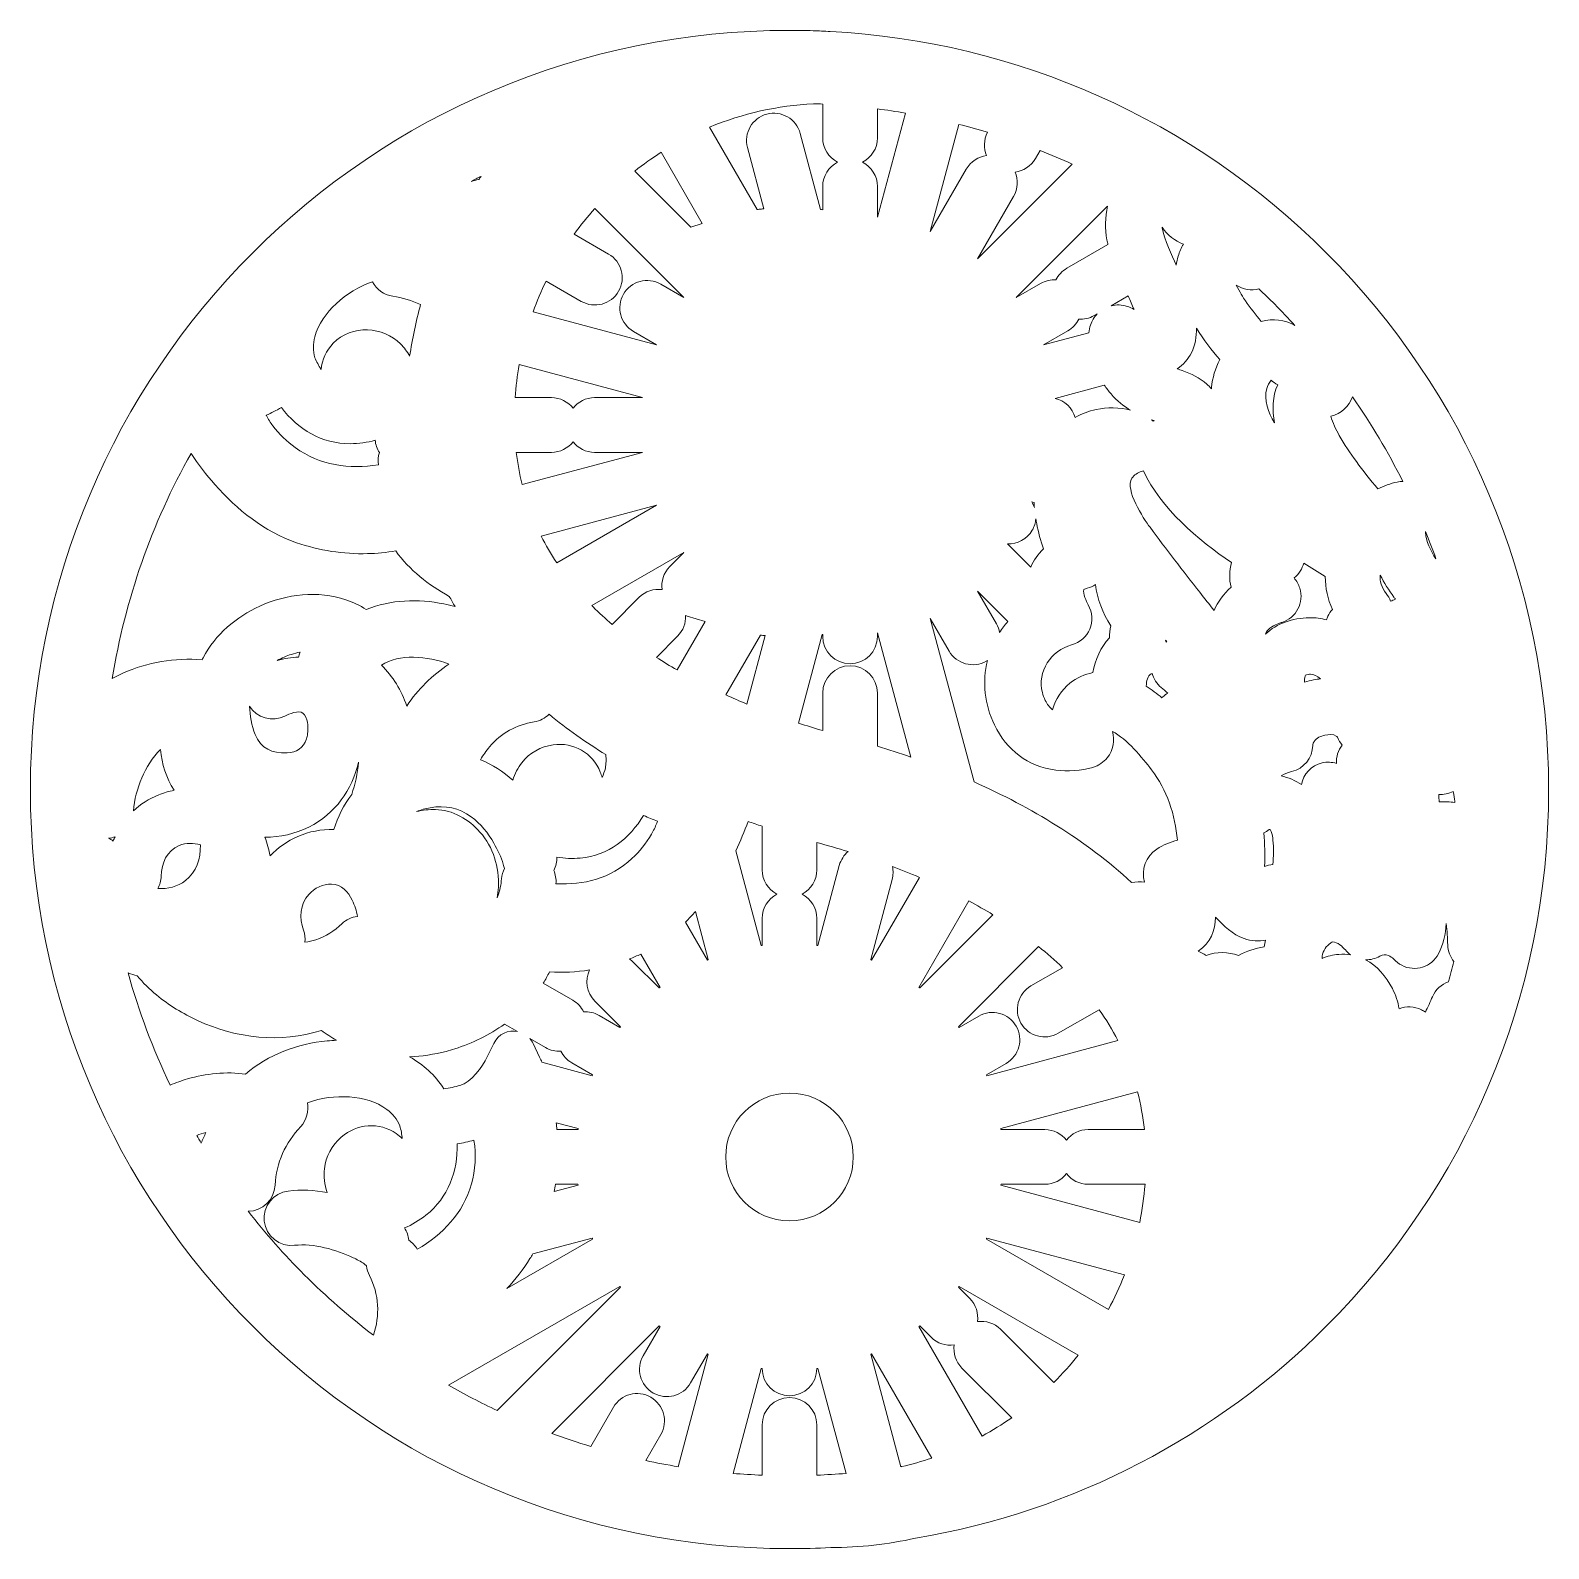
# Model space of a CAD drawing. Header units: millimetres. Extents: x -203 to 203, y -203 to 203.
import ezdxf

# ---------------------------------------------------------------- set-up
doc = ezdxf.new("R2010")
doc.units = ezdxf.units.MM
doc.header["$MEASUREMENT"] = 0
doc.layers.add('Layer 1', color=7, linetype='Continuous')

msp = doc.modelspace()

# ---------------------------------------------------------------- linework, layer by layer
at = {"layer": 'Layer 1', "lineweight": 9}
for points, knots in [([(33.7208, -200.4134), (76.3242, -193.2977), (114.4402, -172.9273), (143.6838, -143.6838), (180.4558, -106.9117), (203.2, -56.1117), (203.2, 0), (203.2, 56.1116), (180.4558, 106.9117), (143.6838, 143.6838), (108.1613, 179.2061), (61.0701, 200.2619), (10.8867, 202.9111), (9.3566, 202.9111), (7.8348, 203.165), (6.3208, 203.0996), (4.2214, 203.1637), (2.115, 203.2), (0, 203.2), (-112.2233, 203.2), (-203.2, 112.2234), (-203.2, 0), (-203.2, -112.2232), (-112.2236, -203.2), (0, -203.2), (3.7048, -203.2), (7.3858, -203.0983), (11.0418, -202.9022), (18.8322, -202.8955), (26.4212, -202.0358), (33.7208, -200.4134)], [0, 0, 0, 0, 0.1, 0.1, 0.1, 0.2, 0.2, 0.2, 0.3, 0.3, 0.3, 0.4, 0.4, 0.4, 0.5, 0.5, 0.5, 0.6, 0.6, 0.6, 0.7, 0.7, 0.7, 0.8, 0.8, 0.8, 0.9, 0.9, 0.9, 1, 1, 1, 1]), ([(12.8594, 167.9106), (10.5042, 169.1277), (8.8932, 171.5857), (8.8932, 174.4181), (8.8932, 174.4181), (8.8932, 183.4638), (8.8932, 183.4638), (8.0824, 183.5031), (7.2713, 183.5369), (6.46, 183.565), (-3.1178, 183.0713), (-12.5308, 180.9556), (-21.3782, 177.302), (-21.3782, 177.302), (-8.6317, 155.2245), (-8.6317, 155.2245), (-8.467, 155.2495), (-8.302, 155.2737), (-8.1371, 155.2971), (-7.7169, 155.3568), (-7.2962, 155.412), (-6.8749, 155.4626), (-6.8749, 155.4626), (-11.2584, 171.8217), (-11.2584, 171.8217), (-12.2976, 175.6999), (-9.9573, 179.7475), (-6.0786, 180.7836), (-2.2028, 181.819), (1.8401, 179.4815), (2.8784, 175.6068), (2.8784, 175.6068), (8.3261, 155.2757), (8.3261, 155.2757), (8.5153, 155.2482), (8.7043, 155.2198), (8.8932, 155.1904), (8.8932, 155.1904), (8.8932, 161.4033), (8.8932, 161.4033), (8.8932, 164.2357), (10.5042, 166.6937), (12.8594, 167.9106)], [0, 0, 0, 0, 0.07142857, 0.07142857, 0.07142857, 0.14285714, 0.14285714, 0.14285714, 0.21428571, 0.21428571, 0.21428571, 0.28571429, 0.28571429, 0.28571429, 0.35714286, 0.35714286, 0.35714286, 0.42857143, 0.42857143, 0.42857143, 0.5, 0.5, 0.5, 0.57142857, 0.57142857, 0.57142857, 0.64285714, 0.64285714, 0.64285714, 0.71428571, 0.71428571, 0.71428571, 0.78571429, 0.78571429, 0.78571429, 0.85714286, 0.85714286, 0.85714286, 0.92857143, 0.92857143, 0.92857143, 1, 1, 1, 1]), ([(31.01, 181.064), (28.5257, 181.4867), (26.0327, 181.8581), (23.5331, 182.1784), (23.5331, 182.1784), (23.5331, 174.4181), (23.5331, 174.4181), (23.5331, 171.5857), (21.9221, 169.1277), (19.5669, 167.9107), (21.9221, 166.6937), (23.5331, 164.2357), (23.5331, 161.4033), (23.5331, 161.4033), (23.5331, 153.1599), (23.5331, 153.1599), (23.5331, 153.1599), (31.01, 181.064), (31.01, 181.064)], [0, 0, 0, 0, 0.16666667, 0.16666667, 0.16666667, 0.33333333, 0.33333333, 0.33333333, 0.5, 0.5, 0.5, 0.66666667, 0.66666667, 0.66666667, 0.83333333, 0.83333333, 0.83333333, 1, 1, 1, 1]), ([(52.7719, 169.6626), (51.9415, 171.6154), (51.9629, 173.906), (53.0066, 175.9068), (50.4694, 176.6695), (47.9156, 177.3768), (45.3476, 178.0284), (45.3476, 178.0284), (37.6606, 149.34), (37.6606, 149.34), (37.6606, 149.34), (47.3147, 166.0615), (47.3147, 166.0615), (48.507, 168.1267), (50.566, 169.3922), (52.7719, 169.6626)], [0, 0, 0, 0, 0.2, 0.2, 0.2, 0.4, 0.4, 0.4, 0.6, 0.6, 0.6, 0.8, 0.8, 0.8, 1, 1, 1, 1]), ([(75.6954, 167.4029), (72.8534, 168.6887), (69.9786, 169.9017), (67.0744, 171.0405), (67.0744, 171.0405), (65.8263, 168.8785), (65.8263, 168.8785), (64.6339, 166.8133), (62.575, 165.5479), (60.369, 165.2775), (61.238, 163.2342), (61.1742, 160.8209), (59.9826, 158.7569), (59.9826, 158.7569), (50.3291, 142.0365), (50.3291, 142.0365), (50.3291, 142.0365), (75.6954, 167.4029), (75.6954, 167.4029)], [0, 0, 0, 0, 0.16666667, 0.16666667, 0.16666667, 0.33333333, 0.33333333, 0.33333333, 0.5, 0.5, 0.5, 0.66666667, 0.66666667, 0.66666667, 0.83333333, 0.83333333, 0.83333333, 1, 1, 1, 1]), ([(-34.3697, 170.5579), (-36.8037, 169.0117), (-39.1576, 167.3412), (-41.4212, 165.5547), (-41.4212, 165.5547), (-26.4326, 150.5661), (-26.4326, 150.5661), (-26.4326, 150.5661), (-23.3461, 151.4646), (-23.3461, 151.4646), (-23.3461, 151.4646), (-34.3697, 170.5579), (-34.3697, 170.5579)], [0, 0, 0, 0, 0.25, 0.25, 0.25, 0.5, 0.5, 0.5, 0.75, 0.75, 0.75, 1, 1, 1, 1]), ([(-82.5665, 164.1184), (-83.4532, 163.6714), (-84.3363, 163.217), (-85.2155, 162.7557), (-84.5319, 162.9432), (-83.8439, 163.1143), (-83.1527, 163.2686), (-82.9586, 163.5528), (-82.7632, 163.836), (-82.5665, 164.1184)], [0, 0, 0, 0, 0.33333333, 0.33333333, 0.33333333, 0.66666667, 0.66666667, 0.66666667, 1, 1, 1, 1]), ([(-52.0954, 155.5257), (-54.0612, 153.3318), (-55.9126, 151.0367), (-57.6399, 148.6506), (-57.6399, 148.6506), (-48.4262, 143.3311), (-48.4262, 143.3311), (-44.9427, 141.3198), (-43.7347, 136.8428), (-45.7391, 133.3544), (-47.7474, 129.8592), (-52.2391, 128.6472), (-55.7309, 130.6632), (-55.7309, 130.6632), (-65.1553, 136.1044), (-65.1553, 136.1044), (-66.4578, 133.4258), (-67.6176, 130.6791), (-68.6285, 127.8775), (-68.6285, 127.8775), (-35.558, 119.0163), (-35.558, 119.0163), (-35.558, 119.0163), (-41.7664, 122.6007), (-41.7664, 122.6007), (-45.2499, 124.6119), (-46.4579, 129.0889), (-44.4535, 132.5774), (-42.4451, 136.0725), (-37.9535, 137.2845), (-34.4617, 135.2685), (-34.4617, 135.2685), (-28.2545, 131.6847), (-28.2545, 131.6847), (-28.2545, 131.6847), (-52.0954, 155.5257), (-52.0954, 155.5257)], [0, 0, 0, 0, 0.08333333, 0.08333333, 0.08333333, 0.16666667, 0.16666667, 0.16666667, 0.25, 0.25, 0.25, 0.33333333, 0.33333333, 0.33333333, 0.41666667, 0.41666667, 0.41666667, 0.5, 0.5, 0.5, 0.58333333, 0.58333333, 0.58333333, 0.66666667, 0.66666667, 0.66666667, 0.75, 0.75, 0.75, 0.83333333, 0.83333333, 0.83333333, 0.91666667, 0.91666667, 0.91666667, 1, 1, 1, 1]), ([(85.1575, 156.1616), (85.1575, 156.1616), (60.6907, 131.695), (60.6907, 131.695), (60.6907, 131.695), (67.1992, 135.4526), (67.1992, 135.4526), (68.4964, 136.2016), (69.9318, 136.5063), (71.327, 136.4143), (71.9439, 137.6678), (72.9243, 138.7581), (74.2209, 139.5067), (74.2209, 139.5067), (85.2511, 145.8749), (85.2511, 145.8749), (85.1533, 146.2771), (85.0637, 146.6813), (84.9833, 147.0875), (84.3937, 150.0649), (84.493, 153.1711), (85.1575, 156.1616)], [0, 0, 0, 0, 0.14285714, 0.14285714, 0.14285714, 0.28571429, 0.28571429, 0.28571429, 0.42857143, 0.42857143, 0.42857143, 0.57142857, 0.57142857, 0.57142857, 0.71428571, 0.71428571, 0.71428571, 0.85714286, 0.85714286, 0.85714286, 1, 1, 1, 1]), ([(99.7493, 150.5132), (99.7671, 150.3456), (99.7919, 150.1798), (99.8243, 150.0165), (100.4172, 147.0217), (102.2569, 143.1754), (103.5303, 140.3279), (103.6267, 141.1608), (103.7985, 141.9798), (104.0544, 142.7806), (104.4162, 143.9124), (104.8741, 144.9846), (105.4329, 145.9707), (103.1726, 146.8692), (101.1804, 148.3732), (99.7493, 150.5132)], [0, 0, 0, 0, 0.2, 0.2, 0.2, 0.4, 0.4, 0.4, 0.6, 0.6, 0.6, 0.8, 0.8, 0.8, 1, 1, 1, 1]), ([(-101.6752, 115.9615), (-100.9816, 120.6344), (-99.9976, 125.2625), (-98.7281, 129.8136), (-101.0909, 130.9099), (-103.6153, 131.6251), (-106.2024, 132.0161), (-108.6162, 132.3809), (-110.5773, 133.8883), (-111.6179, 135.9059), (-115.2167, 134.6632), (-118.6422, 132.5605), (-121.3565, 130.0429), (-123.9089, 127.6755), (-126.2084, 124.5834), (-127.0759, 121.1665), (-127.5507, 119.2966), (-127.5622, 117.4174), (-127.0288, 115.5642), (-126.6152, 114.5311), (-126.0365, 113.4513), (-125.3874, 112.4546), (-125.1314, 114.9895), (-124.0386, 117.4905), (-122.1267, 119.4562), (-119.7188, 121.932), (-116.3517, 123.1858), (-112.9154, 123.0352), (-109.5593, 122.8882), (-106.4962, 121.6346), (-104.1021, 119.2584), (-103.1592, 118.3226), (-102.3365, 117.1919), (-101.6752, 115.9615)], [0, 0, 0, 0, 0.09090909, 0.09090909, 0.09090909, 0.18181818, 0.18181818, 0.18181818, 0.27272727, 0.27272727, 0.27272727, 0.36363636, 0.36363636, 0.36363636, 0.45454545, 0.45454545, 0.45454545, 0.54545455, 0.54545455, 0.54545455, 0.63636364, 0.63636364, 0.63636364, 0.72727273, 0.72727273, 0.72727273, 0.81818182, 0.81818182, 0.81818182, 0.90909091, 0.90909091, 0.90909091, 1, 1, 1, 1]), ([(135.2908, 124.2404), (133.5305, 126.1556), (131.7273, 128.0365), (129.8819, 129.8819), (128.4935, 131.2703), (127.0822, 132.6358), (125.6498, 133.979), (123.5843, 133.4741), (121.3907, 133.8425), (119.5599, 135.0118), (120.4156, 133.3236), (121.5397, 131.5543), (122.0392, 130.8242), (123.3515, 128.9059), (124.781, 127.0676), (126.2853, 125.2946), (129.407, 126.1252), (132.5363, 125.7865), (135.2908, 124.2404)], [0, 0, 0, 0, 0.16666667, 0.16666667, 0.16666667, 0.33333333, 0.33333333, 0.33333333, 0.5, 0.5, 0.5, 0.66666667, 0.66666667, 0.66666667, 0.83333333, 0.83333333, 0.83333333, 1, 1, 1, 1]), ([(86.1195, 129.4825), (87.4851, 129.8201), (88.9583, 129.7928), (90.3941, 129.3261), (91.0424, 129.1153), (91.6534, 128.8231), (92.215, 128.4606), (91.7336, 129.6874), (91.2054, 130.9015), (90.6643, 132.1064), (90.6643, 132.1064), (86.1195, 129.4825), (86.1195, 129.4825)], [0, 0, 0, 0, 0.25, 0.25, 0.25, 0.5, 0.5, 0.5, 0.75, 0.75, 0.75, 1, 1, 1, 1]), ([(77.413, 125.8774), (76.796, 124.6238), (75.8157, 123.5335), (74.5191, 122.7849), (74.5191, 122.7849), (67.9983, 119.0202), (67.9983, 119.0202), (67.9983, 119.0202), (80.1127, 122.2662), (80.1127, 122.2662), (80.2006, 122.9699), (80.3456, 123.6635), (80.5617, 124.3239), (80.9393, 125.478), (81.5605, 126.4849), (82.3498, 127.3061), (82.3498, 127.3061), (81.5408, 126.839), (81.5408, 126.839), (80.2436, 126.09), (78.8081, 125.7853), (77.413, 125.8774)], [0, 0, 0, 0, 0.14285714, 0.14285714, 0.14285714, 0.28571429, 0.28571429, 0.28571429, 0.42857143, 0.42857143, 0.42857143, 0.57142857, 0.57142857, 0.57142857, 0.71428571, 0.71428571, 0.71428571, 0.85714286, 0.85714286, 0.85714286, 1, 1, 1, 1]), ([(108.9017, 123.4872), (108.9867, 121.2311), (108.6408, 118.9868), (107.5833, 116.9088), (106.6822, 115.1383), (105.3706, 113.7049), (103.7642, 112.6081), (104.2597, 112.4422), (104.727, 112.2851), (105.1418, 112.1335), (107.523, 111.2638), (109.7747, 110.2201), (111.6879, 108.524), (112.1323, 108.13), (112.5415, 107.7156), (112.9166, 107.2823), (112.9259, 107.3844), (112.9361, 107.4866), (112.9469, 107.5887), (113.2243, 110.2062), (113.9802, 112.7486), (115.1678, 115.0835), (113.1211, 117.4961), (110.8756, 120.379), (108.9017, 123.4872)], [0, 0, 0, 0, 0.125, 0.125, 0.125, 0.25, 0.25, 0.25, 0.375, 0.375, 0.375, 0.5, 0.5, 0.5, 0.625, 0.625, 0.625, 0.75, 0.75, 0.75, 0.875, 0.875, 0.875, 1, 1, 1, 1]), ([(-72.3779, 113.7311), (-72.8868, 110.8046), (-73.2413, 107.8525), (-73.4407, 104.8887), (-73.4407, 104.8887), (-63.7304, 104.8887), (-63.7304, 104.8887), (-61.3789, 104.8887), (-59.2854, 103.7782), (-57.9459, 102.0534), (-56.6064, 103.778), (-54.513, 104.8883), (-52.1617, 104.8883), (-52.1617, 104.8883), (-39.3758, 104.8883), (-39.3758, 104.8883), (-39.3758, 104.8883), (-72.3779, 113.7311), (-72.3779, 113.7311)], [0, 0, 0, 0, 0.16666667, 0.16666667, 0.16666667, 0.33333333, 0.33333333, 0.33333333, 0.5, 0.5, 0.5, 0.66666667, 0.66666667, 0.66666667, 0.83333333, 0.83333333, 0.83333333, 1, 1, 1, 1]), ([(71.0839, 104.6959), (73.6673, 104.0903), (75.725, 102.1152), (76.4486, 99.5792), (78.16, 100.5562), (80.0521, 101.2833), (82.1165, 101.7145), (85.0368, 102.3244), (88.2941, 102.2728), (91.3182, 101.5079), (89.4215, 102.6156), (87.6827, 103.9988), (86.0706, 105.8927), (85.4322, 106.6427), (84.8247, 107.42), (84.2581, 108.226), (84.2581, 108.226), (71.0839, 104.6959), (71.0839, 104.6959)], [0, 0, 0, 0, 0.16666667, 0.16666667, 0.16666667, 0.33333333, 0.33333333, 0.33333333, 0.5, 0.5, 0.5, 0.66666667, 0.66666667, 0.66666667, 0.83333333, 0.83333333, 0.83333333, 1, 1, 1, 1]), ([(129.8206, 98.1296), (129.2084, 101.5587), (129.2036, 105.208), (130.6896, 108.3601), (130.0375, 108.6732), (129.4301, 109.0833), (128.891, 109.5811), (128.3922, 108.9522), (127.9465, 107.9952), (127.7618, 107.3672), (126.8648, 104.3187), (128.1903, 100.8874), (129.8206, 98.1296)], [0, 0, 0, 0, 0.25, 0.25, 0.25, 0.5, 0.5, 0.5, 0.75, 0.75, 0.75, 1, 1, 1, 1]), ([(-140.0906, 100.18), (-140.0714, 100.1433), (-140.0524, 100.1063), (-140.0339, 100.0691), (-139.5612, 99.1238), (-138.9213, 98.2018), (-138.2882, 97.357), (-136.6149, 95.124), (-134.5813, 93.1336), (-132.3121, 91.5096), (-125.6524, 86.7432), (-117.8413, 85.7309), (-110.0323, 86.8851), (-110.2022, 88.0069), (-110.1067, 89.136), (-109.7721, 90.19), (-110.4063, 91.1817), (-110.7998, 92.3199), (-110.9048, 93.5052), (-113.029, 92.8709), (-115.2947, 92.5907), (-117.5644, 92.5655), (-125.2539, 92.4802), (-131.5235, 96.4347), (-136.0135, 102.2231), (-137.3338, 101.4659), (-138.7019, 100.7884), (-140.0906, 100.18)], [0, 0, 0, 0, 0.11111111, 0.11111111, 0.11111111, 0.22222222, 0.22222222, 0.22222222, 0.33333333, 0.33333333, 0.33333333, 0.44444444, 0.44444444, 0.44444444, 0.55555556, 0.55555556, 0.55555556, 0.66666667, 0.66666667, 0.66666667, 0.77777778, 0.77777778, 0.77777778, 0.88888889, 0.88888889, 0.88888889, 1, 1, 1, 1]), ([(164.1714, 82.4713), (160.2229, 90.3219), (155.7114, 97.8811), (150.6702, 105.0942), (149.8212, 102.5406), (147.6746, 100.5078), (144.888, 99.9156), (145.3296, 98.1836), (146.2969, 96.3196), (147.1525, 94.8001), (148.522, 92.3681), (150.0994, 90.0485), (151.7412, 87.7935), (153.5658, 85.2874), (155.4874, 82.8515), (157.4739, 80.471), (159.1164, 81.302), (160.8672, 81.9134), (162.6754, 82.3), (163.1763, 82.4071), (163.6768, 82.463), (164.1714, 82.4713)], [0, 0, 0, 0, 0.14285714, 0.14285714, 0.14285714, 0.28571429, 0.28571429, 0.28571429, 0.42857143, 0.42857143, 0.42857143, 0.57142857, 0.57142857, 0.57142857, 0.71428571, 0.71428571, 0.71428571, 0.85714286, 0.85714286, 0.85714286, 1, 1, 1, 1]), ([(96.9157, 98.9891), (97.074, 98.8741), (97.2273, 98.7539), (97.3754, 98.6288), (97.4567, 98.6664), (97.5385, 98.7026), (97.621, 98.7374), (97.3838, 98.8209), (97.1487, 98.9046), (96.9157, 98.9891)], [0, 0, 0, 0, 0.33333333, 0.33333333, 0.33333333, 0.66666667, 0.66666667, 0.66666667, 1, 1, 1, 1]), ([(-89.5052, 48.9454), (-90.0436, 49.8548), (-90.5672, 50.773), (-91.0756, 51.7), (-96.5718, 54.7056), (-101.7314, 58.7707), (-105.4175, 63.8685), (-107.9039, 63.4351), (-110.4291, 63.1975), (-112.9476, 63.131), (-119.3973, 62.9607), (-125.8702, 63.9694), (-131.971, 66.0654), (-140.4738, 68.9868), (-147.9219, 74.9207), (-153.8087, 81.6093), (-156.1007, 84.2134), (-158.2496, 87.0344), (-160.1733, 89.981), (-170.7028, 71.2671), (-177.8381, 50.8615), (-181.2855, 29.6731), (-180.3621, 30.1872), (-179.4178, 30.6656), (-178.4545, 31.1065), (-171.8054, 34.1501), (-164.5054, 35.2553), (-157.2571, 34.7428), (-157.1682, 34.92), (-157.0773, 35.0963), (-156.9845, 35.2715), (-153.7059, 41.4618), (-148.0923, 46.2361), (-141.7571, 49.1028), (-134.6377, 52.3243), (-126.2497, 53.2912), (-118.7609, 50.7777), (-116.831, 50.13), (-114.9902, 49.2577), (-113.2792, 48.1685), (-106.8024, 50.8488), (-99.3147, 51.0631), (-92.5135, 49.6752), (-91.511, 49.4706), (-90.5058, 49.2272), (-89.5052, 48.9454)], [0, 0, 0, 0, 0.06666667, 0.06666667, 0.06666667, 0.13333333, 0.13333333, 0.13333333, 0.2, 0.2, 0.2, 0.26666667, 0.26666667, 0.26666667, 0.33333333, 0.33333333, 0.33333333, 0.4, 0.4, 0.4, 0.46666667, 0.46666667, 0.46666667, 0.53333333, 0.53333333, 0.53333333, 0.6, 0.6, 0.6, 0.66666667, 0.66666667, 0.66666667, 0.73333333, 0.73333333, 0.73333333, 0.8, 0.8, 0.8, 0.86666667, 0.86666667, 0.86666667, 0.93333333, 0.93333333, 0.93333333, 1, 1, 1, 1]), ([(-57.9463, 93.0836), (-59.2857, 91.359), (-61.3791, 90.2487), (-63.7304, 90.2487), (-63.7304, 90.2487), (-73.1209, 90.2487), (-73.1209, 90.2487), (-72.7796, 87.3441), (-72.263, 84.4644), (-71.5598, 81.6256), (-71.5598, 81.6256), (-39.3792, 90.2483), (-39.3792, 90.2483), (-39.3792, 90.2483), (-52.1617, 90.2483), (-52.1617, 90.2483), (-54.5132, 90.2483), (-56.6067, 91.3588), (-57.9463, 93.0836)], [0, 0, 0, 0, 0.16666667, 0.16666667, 0.16666667, 0.33333333, 0.33333333, 0.33333333, 0.5, 0.5, 0.5, 0.66666667, 0.66666667, 0.66666667, 0.83333333, 0.83333333, 0.83333333, 1, 1, 1, 1]), ([(113.6473, 47.9047), (114.6646, 50.2399), (116.2116, 52.3459), (118.1789, 54.1284), (117.6819, 56.3115), (117.7193, 58.588), (118.332, 60.7279), (109.3177, 66.7672), (99.3513, 75.3071), (94.7356, 85.2586), (94.5664, 85.2038), (94.3945, 85.1547), (94.2202, 85.1109), (93.3216, 84.8856), (92.1371, 84.1397), (91.6493, 83.3353), (89.6955, 80.1134), (94.6742, 72.6857), (96.518, 70.1791), (100.8355, 64.3093), (105.3172, 58.5625), (109.8041, 52.8219), (111.0852, 51.1829), (112.3687, 49.5458), (113.6473, 47.9047)], [0, 0, 0, 0, 0.125, 0.125, 0.125, 0.25, 0.25, 0.25, 0.375, 0.375, 0.375, 0.5, 0.5, 0.5, 0.625, 0.625, 0.625, 0.75, 0.75, 0.75, 0.875, 0.875, 0.875, 1, 1, 1, 1]), ([(-66.4601, 67.841), (-65.219, 65.3743), (-63.8265, 62.9883), (-62.2961, 60.6884), (-62.2961, 60.6884), (-35.5722, 76.1174), (-35.5722, 76.1174), (-35.5722, 76.1174), (-66.4601, 67.841), (-66.4601, 67.841)], [0, 0, 0, 0, 0.33333333, 0.33333333, 0.33333333, 0.66666667, 0.66666667, 0.66666667, 1, 1, 1, 1]), ([(64.8291, 76.9667), (65.1299, 76.4872), (65.3731, 75.9759), (65.5553, 75.4446), (65.5165, 75.8948), (65.4856, 76.3456), (65.4635, 76.7968), (65.4635, 76.7968), (64.8291, 76.9667), (64.8291, 76.9667)], [0, 0, 0, 0, 0.33333333, 0.33333333, 0.33333333, 0.66666667, 0.66666667, 0.66666667, 1, 1, 1, 1]), ([(65.93, 72.4492), (65.8442, 71.4149), (65.5361, 70.3838), (64.9863, 69.427), (63.5902, 66.9974), (60.9943, 65.6711), (58.3683, 65.7653), (58.3683, 65.7653), (64.597, 59.5366), (64.597, 59.5366), (65.3429, 61.3485), (66.4643, 62.9859), (67.9678, 64.3824), (67.2149, 66.5948), (66.6009, 68.8569), (66.1603, 71.1499), (66.0774, 71.5816), (66.0004, 72.0149), (65.93, 72.4492)], [0, 0, 0, 0, 0.16666667, 0.16666667, 0.16666667, 0.33333333, 0.33333333, 0.33333333, 0.5, 0.5, 0.5, 0.66666667, 0.66666667, 0.66666667, 0.83333333, 0.83333333, 0.83333333, 1, 1, 1, 1]), ([(173.0286, 61.7702), (172.1564, 64.216), (171.2328, 66.6405), (170.2589, 69.0424), (170.2512, 68.9505), (170.2471, 68.8664), (170.2466, 68.7984), (170.228, 66.5673), (171.6497, 63.8549), (173.0286, 61.7702)], [0, 0, 0, 0, 0.33333333, 0.33333333, 0.33333333, 0.66666667, 0.66666667, 0.66666667, 1, 1, 1, 1]), ([(-52.8945, 49.2224), (-52.7936, 49.1206), (-52.6926, 49.019), (-52.5912, 48.9177), (-50.956, 47.2824), (-49.2558, 45.7126), (-47.5021, 44.2051), (-47.5021, 44.2051), (-40.2891, 51.4181), (-40.2891, 51.4181), (-38.6041, 53.1031), (-36.2999, 53.7944), (-34.1068, 53.4919), (-34.4093, 55.6849), (-33.718, 57.9891), (-32.033, 59.6742), (-32.033, 59.6742), (-28.2646, 63.4425), (-28.2646, 63.4425), (-28.2646, 63.4425), (-52.8945, 49.2224), (-52.8945, 49.2224)], [0, 0, 0, 0, 0.14285714, 0.14285714, 0.14285714, 0.28571429, 0.28571429, 0.28571429, 0.42857143, 0.42857143, 0.42857143, 0.57142857, 0.57142857, 0.57142857, 0.71428571, 0.71428571, 0.71428571, 0.85714286, 0.85714286, 0.85714286, 1, 1, 1, 1]), ([(137.637, 60.619), (137.2585, 59.0679), (136.386, 57.6352), (135.0484, 56.6132), (135.7421, 55.8426), (136.2763, 54.9203), (136.5961, 53.8937), (137.7958, 50.0418), (135.6411, 45.9366), (131.7904, 44.7338), (131.5276, 44.6517), (131.2671, 44.5621), (131.0096, 44.4645), (129.8748, 44.0343), (128.1472, 43.1706), (127.5818, 42.0203), (127.5121, 41.8785), (127.4648, 41.7356), (127.436, 41.5919), (130.4337, 44.4714), (134.5975, 45.8713), (139.1758, 45.9697), (140.756, 46.0036), (142.2831, 45.8033), (143.7544, 45.4071), (143.851, 45.734), (143.9716, 46.0578), (144.1172, 46.3765), (144.424, 47.0481), (144.8262, 47.6605), (145.3053, 48.1987), (144.0429, 50.9691), (143.3894, 53.9344), (143.4208, 56.9976), (141.4688, 58.1648), (139.541, 59.3739), (137.637, 60.619)], [0, 0, 0, 0, 0.08333333, 0.08333333, 0.08333333, 0.16666667, 0.16666667, 0.16666667, 0.25, 0.25, 0.25, 0.33333333, 0.33333333, 0.33333333, 0.41666667, 0.41666667, 0.41666667, 0.5, 0.5, 0.5, 0.58333333, 0.58333333, 0.58333333, 0.66666667, 0.66666667, 0.66666667, 0.75, 0.75, 0.75, 0.83333333, 0.83333333, 0.83333333, 0.91666667, 0.91666667, 0.91666667, 1, 1, 1, 1]), ([(160.87, 50.3792), (161.3001, 50.5992), (161.7489, 50.7748), (162.2091, 50.9051), (162.0656, 51.0999), (161.922, 51.2947), (161.7784, 51.4895), (160.4195, 53.3335), (159.1612, 55.3182), (158.1166, 57.4065), (157.9856, 55.7474), (158.4508, 54.0985), (159.7307, 52.4608), (160.2349, 51.8158), (160.6134, 51.112), (160.87, 50.3792)], [0, 0, 0, 0, 0.2, 0.2, 0.2, 0.4, 0.4, 0.4, 0.6, 0.6, 0.6, 0.8, 0.8, 0.8, 1, 1, 1, 1]), ([(56.2309, 42.0325), (56.894, 43.0714), (57.6304, 44.0624), (58.4328, 44.9976), (58.4328, 44.9976), (50.3292, 53.1012), (50.3292, 53.1012), (50.3292, 53.1012), (55.3732, 44.3647), (55.3732, 44.3647), (55.8023, 43.6213), (56.0852, 42.8328), (56.2309, 42.0325)], [0, 0, 0, 0, 0.25, 0.25, 0.25, 0.5, 0.5, 0.5, 0.75, 0.75, 0.75, 1, 1, 1, 1]), ([(85.9749, 43.8411), (83.8766, 47.1924), (82.2943, 51.0087), (81.8918, 54.8616), (81.237, 54.4209), (80.5006, 54.0809), (79.699, 53.8695), (79.4973, 53.8162), (78.957, 53.6545), (78.7592, 53.5006), (78.7583, 53.4961), (78.7576, 53.4917), (78.7569, 53.4876), (78.5686, 52.4277), (79.4178, 50.3346), (79.9403, 49.4373), (82.3628, 45.2771), (80.1371, 39.9064), (75.4792, 38.6791), (70.0203, 37.2408), (66.2238, 31.5159), (67.6958, 25.9383), (67.8845, 25.2232), (68.1489, 24.5286), (68.4718, 23.8635), (68.9832, 22.8096), (69.6158, 21.9702), (70.4039, 21.3552), (71.1946, 24.1172), (72.8145, 26.6312), (75.0806, 28.4582), (76.885, 29.9131), (78.9926, 30.8527), (81.2243, 31.2762), (81.8349, 34.7507), (83.2268, 38.0157), (85.6461, 40.6081), (85.6208, 41.6973), (85.7256, 42.7827), (85.9749, 43.8411)], [0, 0, 0, 0, 0.07692308, 0.07692308, 0.07692308, 0.15384615, 0.15384615, 0.15384615, 0.23076923, 0.23076923, 0.23076923, 0.30769231, 0.30769231, 0.30769231, 0.38461538, 0.38461538, 0.38461538, 0.46153846, 0.46153846, 0.46153846, 0.53846154, 0.53846154, 0.53846154, 0.61538462, 0.61538462, 0.61538462, 0.69230769, 0.69230769, 0.69230769, 0.76923077, 0.76923077, 0.76923077, 0.84615385, 0.84615385, 0.84615385, 0.92307692, 0.92307692, 0.92307692, 1, 1, 1, 1]), ([(-27.8005, 46.5376), (-27.7215, 44.5668), (-28.4338, 42.5701), (-29.9375, 41.0664), (-29.9375, 41.0664), (-35.6309, 35.373), (-35.6309, 35.373), (-33.8151, 34.1985), (-31.9679, 33.0723), (-30.0951, 31.991), (-30.0951, 31.991), (-22.5797, 45.0079), (-22.5797, 45.0079), (-22.5797, 45.0079), (-27.4178, 46.4164), (-27.4178, 46.4164), (-27.5465, 46.4538), (-27.674, 46.4942), (-27.8005, 46.5376)], [0, 0, 0, 0, 0.16666667, 0.16666667, 0.16666667, 0.33333333, 0.33333333, 0.33333333, 0.5, 0.5, 0.5, 0.66666667, 0.66666667, 0.66666667, 0.83333333, 0.83333333, 0.83333333, 1, 1, 1, 1]), ([(103.8306, -13.5585), (103.2847, -6.8211), (101.012, -0.1191), (96.9154, 5.2619), (94.3795, 8.5929), (90.329, 13.4336), (86.4593, 15.5596), (87.1355, 13.2001), (86.6974, 10.5563), (85.0497, 8.5072), (84.0662, 7.284), (82.7245, 6.3787), (81.2224, 5.9237), (78.1624, 4.9967), (74.4149, 4.7848), (71.2485, 5.1991), (63.7844, 6.1755), (58.1262, 10.5456), (54.8636, 17.2686), (52.1996, 22.7582), (51.545, 28.8177), (52.9942, 34.5628), (52.8923, 34.4973), (52.7882, 34.434), (52.682, 34.3729), (49.1936, 32.3684), (44.7165, 33.5765), (42.7053, 37.06), (42.7053, 37.06), (37.6608, 45.7973), (37.6608, 45.7973), (37.6608, 45.7973), (49.3911, 2.0193), (49.3911, 2.0193), (64.6522, -4.7567), (79.2658, -13.5198), (91.5728, -24.8616), (92.7371, -24.6949), (93.8966, -24.6585), (95.0359, -24.7631), (94.0806, -21.5098), (95.341, -17.8453), (98.3355, -15.9456), (100.0457, -14.8606), (101.8906, -14.0294), (103.8306, -13.5585)], [0, 0, 0, 0, 0.06666667, 0.06666667, 0.06666667, 0.13333333, 0.13333333, 0.13333333, 0.2, 0.2, 0.2, 0.26666667, 0.26666667, 0.26666667, 0.33333333, 0.33333333, 0.33333333, 0.4, 0.4, 0.4, 0.46666667, 0.46666667, 0.46666667, 0.53333333, 0.53333333, 0.53333333, 0.6, 0.6, 0.6, 0.66666667, 0.66666667, 0.66666667, 0.73333333, 0.73333333, 0.73333333, 0.8, 0.8, 0.8, 0.86666667, 0.86666667, 0.86666667, 0.93333333, 0.93333333, 0.93333333, 1, 1, 1, 1]), ([(-17.0567, 25.3133), (-15.1799, 24.461), (-13.2871, 23.6434), (-11.3811, 22.8581), (-11.3811, 22.8581), (-6.4702, 41.1858), (-6.4702, 41.1858), (-6.9131, 41.2359), (-7.3555, 41.2911), (-7.7971, 41.3512), (-7.7971, 41.3512), (-17.0567, 25.3133), (-17.0567, 25.3133)], [0, 0, 0, 0, 0.25, 0.25, 0.25, 0.5, 0.5, 0.5, 0.75, 0.75, 0.75, 1, 1, 1, 1]), ([(2.4092, 17.7799), (4.56, 17.0742), (6.722, 16.402), (8.8932, 15.7616), (8.8932, 15.7616), (8.8932, 25.8228), (8.8932, 25.8228), (8.8932, 29.8637), (12.1723, 33.1428), (16.2132, 33.1428), (20.254, 33.1428), (23.5331, 29.8637), (23.5331, 25.8228), (23.5331, 25.8228), (23.5331, 11.5966), (23.5331, 11.5966), (26.5242, 10.6827), (29.499, 9.7143), (32.4533, 8.6873), (32.4533, 8.6873), (23.5331, 41.978), (23.5331, 41.978), (23.5331, 41.978), (23.5331, 40.9651), (23.5331, 40.9651), (23.5331, 36.9242), (20.254, 33.6451), (16.2132, 33.6451), (12.1723, 33.6451), (8.8932, 36.9242), (8.8932, 40.9651), (8.8932, 40.9651), (8.8932, 41.5045), (8.8932, 41.5045), (8.8491, 41.4976), (8.8048, 41.4908), (8.7607, 41.484), (8.7607, 41.484), (2.4092, 17.7799), (2.4092, 17.7799)], [0, 0, 0, 0, 0.07692308, 0.07692308, 0.07692308, 0.15384615, 0.15384615, 0.15384615, 0.23076923, 0.23076923, 0.23076923, 0.30769231, 0.30769231, 0.30769231, 0.38461538, 0.38461538, 0.38461538, 0.46153846, 0.46153846, 0.46153846, 0.53846154, 0.53846154, 0.53846154, 0.61538462, 0.61538462, 0.61538462, 0.69230769, 0.69230769, 0.69230769, 0.76923077, 0.76923077, 0.76923077, 0.84615385, 0.84615385, 0.84615385, 0.92307692, 0.92307692, 0.92307692, 1, 1, 1, 1]), ([(-131.0085, 36.761), (-131.8002, 36.6119), (-132.5746, 36.4143), (-133.3163, 36.1781), (-134.6205, 35.7629), (-135.9002, 35.2112), (-137.1092, 34.5344), (-135.2402, 35.0823), (-133.3126, 35.4017), (-131.3852, 35.4145), (-131.3127, 35.8198), (-131.2052, 36.2226), (-131.0617, 36.6188), (-131.0443, 36.6665), (-131.0266, 36.7139), (-131.0085, 36.761)], [0, 0, 0, 0, 0.2, 0.2, 0.2, 0.4, 0.4, 0.4, 0.6, 0.6, 0.6, 0.8, 0.8, 0.8, 1, 1, 1, 1]), ([(100.6626, 39.9852), (100.723, 39.8119), (100.7764, 39.6375), (100.8229, 39.4623), (100.8824, 39.4925), (100.9422, 39.5219), (101.0023, 39.5505), (100.8891, 39.6954), (100.7759, 39.8403), (100.6626, 39.9852)], [0, 0, 0, 0, 0.33333333, 0.33333333, 0.33333333, 0.66666667, 0.66666667, 0.66666667, 1, 1, 1, 1]), ([(-91.158, 33.5624), (-96.977, 35.7924), (-104.5158, 36.3334), (-109.2341, 33.3025), (-106.1626, 30.2231), (-103.8869, 26.5455), (-102.4399, 22.3467), (-99.5091, 26.8032), (-95.6941, 30.5569), (-91.158, 33.5624)], [0, 0, 0, 0, 0.33333333, 0.33333333, 0.33333333, 0.66666667, 0.66666667, 0.66666667, 1, 1, 1, 1]), ([(97.0907, 31.0757), (96.9916, 31.025), (96.891, 30.9764), (96.7887, 30.9297), (95.8763, 30.5142), (95.5657, 29.0175), (95.4857, 27.6975), (96.9567, 26.7474), (98.3606, 25.6731), (99.6969, 24.5201), (99.779, 24.6083), (99.8635, 24.6948), (99.9506, 24.7794), (100.358, 25.1756), (100.7998, 25.5148), (101.2662, 25.7971), (100.6911, 26.3112), (100.1038, 26.8146), (99.5049, 27.308), (98.2803, 28.3167), (97.4685, 29.6454), (97.0907, 31.0757)], [0, 0, 0, 0, 0.14285714, 0.14285714, 0.14285714, 0.28571429, 0.28571429, 0.28571429, 0.42857143, 0.42857143, 0.42857143, 0.57142857, 0.57142857, 0.57142857, 0.71428571, 0.71428571, 0.71428571, 0.85714286, 0.85714286, 0.85714286, 1, 1, 1, 1]), ([(137.8692, 28.6924), (138.6536, 28.9471), (139.4583, 29.1597), (140.2788, 29.3297), (140.8935, 29.4572), (141.5143, 29.5608), (142.1384, 29.6389), (141.2138, 30.3843), (140.2946, 30.8752), (139.4902, 30.8579), (139.1909, 30.8515), (138.4001, 30.8063), (138.1411, 30.6264), (138.0871, 30.5889), (138.0115, 30.3525), (137.9965, 30.3), (137.8706, 29.8592), (137.8292, 29.223), (137.8692, 28.6924)], [0, 0, 0, 0, 0.16666667, 0.16666667, 0.16666667, 0.33333333, 0.33333333, 0.33333333, 0.5, 0.5, 0.5, 0.66666667, 0.66666667, 0.66666667, 0.83333333, 0.83333333, 0.83333333, 1, 1, 1, 1]), ([(-144.5578, 22.3407), (-144.425, 19.7418), (-144.0546, 17.0972), (-143.0418, 14.7499), (-141.3848, 10.9097), (-138.5383, 9.651), (-134.4755, 9.7845), (-131.8975, 9.8693), (-130.1418, 11.1108), (-129.3061, 13.5617), (-129.1597, 13.9909), (-129.0504, 14.4331), (-128.9764, 14.8805), (-128.9267, 15.7777), (-128.9218, 16.6773), (-128.9524, 17.5752), (-128.9742, 17.7205), (-129.0002, 17.8651), (-129.0303, 18.0088), (-129.2002, 18.8163), (-129.5931, 19.9248), (-130.2598, 20.4626), (-131.3454, 21.3384), (-134.016, 20.1881), (-135.0415, 19.6693), (-138.4533, 17.9433), (-142.5823, 19.1497), (-144.5578, 22.3407)], [0, 0, 0, 0, 0.11111111, 0.11111111, 0.11111111, 0.22222222, 0.22222222, 0.22222222, 0.33333333, 0.33333333, 0.33333333, 0.44444444, 0.44444444, 0.44444444, 0.55555556, 0.55555556, 0.55555556, 0.66666667, 0.66666667, 0.66666667, 0.77777778, 0.77777778, 0.77777778, 0.88888889, 0.88888889, 0.88888889, 1, 1, 1, 1]), ([(-64.3628, 20.1369), (-65.4148, 19.091), (-66.7891, 18.3549), (-68.3492, 18.1039), (-73.1361, 17.3341), (-77.1338, 15.1405), (-80.2751, 11.4373), (-81.1806, 10.3696), (-81.9911, 9.2031), (-82.6991, 7.9778), (-79.4903, 6.6634), (-76.6093, 4.7748), (-74.0612, 2.4729), (-73.5199, 4.1991), (-72.6876, 5.845), (-71.6372, 7.1777), (-69.532, 9.8485), (-66.6201, 11.4711), (-63.2627, 11.9546), (-57.8187, 12.7386), (-52.7001, 9.7749), (-50.6507, 4.6789), (-50.4597, 4.204), (-50.3007, 3.722), (-50.1736, 3.2361), (-49.8157, 4.0576), (-49.5107, 4.8983), (-49.2928, 5.6989), (-49.0749, 6.9048), (-49.0455, 8.1206), (-49.1965, 9.3246), (-54.4738, 12.6024), (-59.5595, 16.1965), (-64.3628, 20.1369)], [0, 0, 0, 0, 0.09090909, 0.09090909, 0.09090909, 0.18181818, 0.18181818, 0.18181818, 0.27272727, 0.27272727, 0.27272727, 0.36363636, 0.36363636, 0.36363636, 0.45454545, 0.45454545, 0.45454545, 0.54545455, 0.54545455, 0.54545455, 0.63636364, 0.63636364, 0.63636364, 0.72727273, 0.72727273, 0.72727273, 0.81818182, 0.81818182, 0.81818182, 0.90909091, 0.90909091, 0.90909091, 1, 1, 1, 1]), ([(147.9344, 11.8951), (147.4099, 12.4984), (146.977, 13.1974), (146.6659, 13.9787), (146.5929, 14.0844), (146.4567, 14.2294), (146.3726, 14.2969), (145.6492, 14.8773), (144.1724, 14.7017), (143.338, 14.5288), (142.2517, 14.3035), (141.0519, 13.861), (140.4499, 12.8612), (140.2959, 12.6054), (140.1018, 12.1329), (140.0636, 11.8098), (140.0091, 8.4624), (137.6716, 5.5649), (134.3972, 4.8046), (133.2608, 4.5408), (132.3301, 4.1762), (131.6402, 3.6175), (133.5747, 3.2233), (135.4114, 2.4448), (137.0401, 1.3072), (137.5565, 4.0724), (139.6539, 6.4326), (142.5473, 7.1181), (143.8633, 7.4297), (145.1872, 7.3579), (146.3997, 6.9761), (146.2955, 8.7665), (146.8601, 10.5134), (147.9344, 11.8951)], [0, 0, 0, 0, 0.09090909, 0.09090909, 0.09090909, 0.18181818, 0.18181818, 0.18181818, 0.27272727, 0.27272727, 0.27272727, 0.36363636, 0.36363636, 0.36363636, 0.45454545, 0.45454545, 0.45454545, 0.54545455, 0.54545455, 0.54545455, 0.63636364, 0.63636364, 0.63636364, 0.72727273, 0.72727273, 0.72727273, 0.81818182, 0.81818182, 0.81818182, 0.90909091, 0.90909091, 0.90909091, 1, 1, 1, 1]), ([(-175.6241, -5.7441), (-173.7293, -3.9636), (-171.4656, -2.4967), (-168.8402, -1.434), (-167.5127, -0.8967), (-166.1346, -0.4897), (-164.7307, -0.2149), (-166.8151, 3.0655), (-168.0565, 6.7827), (-168.3348, 10.7322), (-168.3436, 10.7232), (-168.3523, 10.7143), (-168.3611, 10.7053), (-172.6168, 6.3293), (-175.0467, 0.2947), (-175.6241, -5.7441)], [0, 0, 0, 0, 0.2, 0.2, 0.2, 0.4, 0.4, 0.4, 0.6, 0.6, 0.6, 0.8, 0.8, 0.8, 1, 1, 1, 1]), ([(-121.9915, -10.7332), (-120.9192, -7.3518), (-119.3171, -4.1308), (-117.1723, -1.3066), (-116.2718, 1.3378), (-115.6245, 4.3469), (-115.3543, 7.2961), (-117.1745, -0.0984), (-121.4424, -6.4501), (-128.6921, -10.0643), (-132.3247, -11.8752), (-136.3773, -12.7635), (-140.4284, -12.7981), (-139.7727, -14.3984), (-139.3165, -16.0641), (-139.0395, -17.7663), (-136.9263, -15.5654), (-134.3852, -13.787), (-131.5865, -12.5671), (-128.5701, -11.2523), (-125.2711, -10.6053), (-121.9915, -10.7332)], [0, 0, 0, 0, 0.14285714, 0.14285714, 0.14285714, 0.28571429, 0.28571429, 0.28571429, 0.42857143, 0.42857143, 0.42857143, 0.57142857, 0.57142857, 0.57142857, 0.71428571, 0.71428571, 0.71428571, 0.85714286, 0.85714286, 0.85714286, 1, 1, 1, 1]), ([(173.8885, -3.3048), (175.3114, -3.2068), (176.7266, -3.2629), (178.1203, -3.4879), (178.1064, -3.374), (178.092, -3.2601), (178.0773, -3.1463), (177.9993, -2.5438), (177.8552, -1.5826), (177.6445, -0.5299), (176.4366, -1.1581), (175.0924, -1.425), (173.7703, -1.3354), (173.8154, -1.9918), (173.8546, -2.6484), (173.8885, -3.3048)], [0, 0, 0, 0, 0.2, 0.2, 0.2, 0.4, 0.4, 0.4, 0.6, 0.6, 0.6, 0.8, 0.8, 0.8, 1, 1, 1, 1]), ([(-99.8185, -5.9111), (-98.1809, -5.5177), (-96.4808, -5.3475), (-94.7598, -5.3633), (-90.2292, -5.4053), (-85.7652, -8.0267), (-82.8455, -11.3833), (-79.2937, -15.4666), (-77.6252, -20.7945), (-77.9242, -26.1738), (-77.9775, -27.1333), (-78.0948, -28.0761), (-78.2757, -28.9979), (-78.2061, -28.8417), (-78.1384, -28.6849), (-78.0727, -28.5274), (-77.484, -27.1173), (-77.2338, -25.3952), (-77.0888, -23.8819), (-76.9959, -22.9115), (-76.7115, -21.9849), (-76.2652, -21.1474), (-76.4235, -20.7861), (-76.553, -20.4106), (-76.6519, -20.0237), (-77.1293, -18.1538), (-78.1566, -16.0687), (-79.1179, -14.3962), (-80.6566, -11.7192), (-82.6757, -9.154), (-85.1736, -7.3119), (-88.4731, -4.8787), (-92.1351, -4.1733), (-96.1466, -4.8812), (-97.4448, -5.1103), (-98.6726, -5.4482), (-99.8185, -5.9111)], [0, 0, 0, 0, 0.08333333, 0.08333333, 0.08333333, 0.16666667, 0.16666667, 0.16666667, 0.25, 0.25, 0.25, 0.33333333, 0.33333333, 0.33333333, 0.41666667, 0.41666667, 0.41666667, 0.5, 0.5, 0.5, 0.58333333, 0.58333333, 0.58333333, 0.66666667, 0.66666667, 0.66666667, 0.75, 0.75, 0.75, 0.83333333, 0.83333333, 0.83333333, 0.91666667, 0.91666667, 0.91666667, 1, 1, 1, 1]), ([(-62.2425, -18.0821), (-62.221, -19.3366), (-62.5248, -20.567), (-63.1062, -21.6574), (-62.6242, -22.7599), (-62.4138, -23.9812), (-62.5235, -25.2192), (-55.0341, -25.6277), (-47.9408, -23.8107), (-42.1703, -18.489), (-40.1237, -16.6015), (-38.36, -14.3737), (-36.9676, -11.9638), (-36.4264, -11.0274), (-35.8906, -10.0188), (-35.5178, -9.0023), (-35.4517, -8.8216), (-35.379, -8.6452), (-35.3003, -8.4731), (-36.5676, -8.0244), (-37.8205, -7.5172), (-39.0409, -6.943), (-42.8022, -13.0689), (-48.4568, -17.7109), (-56.0136, -18.3515), (-58.1096, -18.5293), (-60.2218, -18.4679), (-62.2425, -18.0821)], [0, 0, 0, 0, 0.11111111, 0.11111111, 0.11111111, 0.22222222, 0.22222222, 0.22222222, 0.33333333, 0.33333333, 0.33333333, 0.44444444, 0.44444444, 0.44444444, 0.55555556, 0.55555556, 0.55555556, 0.66666667, 0.66666667, 0.66666667, 0.77777778, 0.77777778, 0.77777778, 0.88888889, 0.88888889, 0.88888889, 1, 1, 1, 1]), ([(-11.1084, -8.5385), (-12.0282, -11.2192), (-13.1481, -13.8429), (-14.3882, -16.3778), (-14.3882, -16.3778), (-7.588, -41.7568), (-7.588, -41.7568), (-7.4987, -41.7449), (-7.4094, -41.7333), (-7.3201, -41.7218), (-7.3201, -41.7218), (-7.3201, -34.5135), (-7.3201, -34.5135), (-7.3201, -31.6811), (-5.709, -29.2231), (-3.3539, -28.0062), (-5.709, -26.7891), (-7.3201, -24.3311), (-7.3201, -21.4987), (-7.3201, -21.4987), (-7.3201, -9.8278), (-7.3201, -9.8278), (-8.5863, -9.4085), (-9.8492, -8.9789), (-11.1084, -8.5385)], [0, 0, 0, 0, 0.125, 0.125, 0.125, 0.25, 0.25, 0.25, 0.375, 0.375, 0.375, 0.5, 0.5, 0.5, 0.625, 0.625, 0.625, 0.75, 0.75, 0.75, 0.875, 0.875, 0.875, 1, 1, 1, 1]), ([(127.1689, -20.5704), (127.8665, -20.3018), (128.6064, -20.1389), (129.3632, -20.0936), (129.5908, -17.9116), (129.6042, -15.7017), (129.4112, -13.5293), (129.3594, -12.947), (129.1169, -11.2032), (128.6725, -10.7043), (128.6413, -10.7047), (128.6088, -10.7072), (128.5854, -10.7093), (128.526, -10.7146), (128.4422, -10.7289), (128.3712, -10.749), (127.9353, -11.1025), (127.4633, -11.4014), (126.9658, -11.6427), (127.2367, -14.5799), (127.3115, -17.5908), (127.1689, -20.5704)], [0, 0, 0, 0, 0.14285714, 0.14285714, 0.14285714, 0.28571429, 0.28571429, 0.28571429, 0.42857143, 0.42857143, 0.42857143, 0.57142857, 0.57142857, 0.57142857, 0.71428571, 0.71428571, 0.71428571, 0.85714286, 0.85714286, 0.85714286, 1, 1, 1, 1]), ([(-182.2939, -13.0426), (-181.845, -13.2501), (-181.4176, -13.5021), (-181.0187, -13.7943), (-180.8668, -13.4077), (-180.7055, -13.0262), (-180.5345, -12.6501), (-181.0954, -12.8512), (-181.6855, -12.985), (-182.2939, -13.0426)], [0, 0, 0, 0, 0.33333333, 0.33333333, 0.33333333, 0.66666667, 0.66666667, 0.66666667, 1, 1, 1, 1]), ([(-169.0453, -26.4871), (-166.4656, -26.6936), (-163.7919, -25.9687), (-161.7077, -24.3945), (-158.6375, -22.0757), (-157.5892, -18.5005), (-157.6929, -14.8529), (-159.5004, -14.209), (-161.5944, -14.29), (-163.3481, -14.9998), (-166.7691, -16.3845), (-168.0846, -19.7223), (-168.178, -23.2115), (-168.2102, -24.4159), (-168.5239, -25.5229), (-169.0453, -26.4871)], [0, 0, 0, 0, 0.2, 0.2, 0.2, 0.4, 0.4, 0.4, 0.6, 0.6, 0.6, 0.8, 0.8, 0.8, 1, 1, 1, 1]), ([(3.3537, -28.0062), (5.7088, -29.2231), (7.3199, -31.6811), (7.3199, -34.5135), (7.3199, -34.5135), (7.3199, -41.7215), (7.3199, -41.7215), (7.4093, -41.7329), (7.4986, -41.7446), (7.588, -41.7565), (7.588, -41.7565), (13.3347, -20.31), (13.3347, -20.31), (13.736, -18.8121), (14.5865, -17.5439), (15.7026, -16.6116), (12.9212, -15.7528), (10.1248, -14.9483), (7.3199, -14.194), (7.3199, -14.194), (7.3199, -21.4987), (7.3199, -21.4987), (7.3199, -24.3311), (5.7088, -26.7891), (3.3537, -28.0062)], [0, 0, 0, 0, 0.125, 0.125, 0.125, 0.25, 0.25, 0.25, 0.375, 0.375, 0.375, 0.5, 0.5, 0.5, 0.625, 0.625, 0.625, 0.75, 0.75, 0.75, 0.875, 0.875, 0.875, 1, 1, 1, 1]), ([(27.545, -20.6496), (27.7908, -21.7564), (27.7828, -22.9333), (27.4714, -24.0951), (27.4714, -24.0951), (21.7263, -45.5359), (21.7263, -45.5359), (21.8131, -45.5716), (21.8997, -45.6075), (21.9862, -45.6436), (21.9862, -45.6436), (34.7553, -23.5268), (34.7553, -23.5268), (32.374, -22.5179), (29.9691, -21.5598), (27.545, -20.6496)], [0, 0, 0, 0, 0.2, 0.2, 0.2, 0.4, 0.4, 0.4, 0.6, 0.6, 0.6, 0.8, 0.8, 0.8, 1, 1, 1, 1]), ([(-129.6971, -40.9018), (-128.6998, -40.7752), (-127.7116, -40.5532), (-126.7437, -40.2289), (-124.1248, -39.3513), (-121.8158, -37.802), (-119.815, -35.9174), (-118.64, -34.8105), (-117.1775, -34.1616), (-115.6657, -33.982), (-115.8738, -32.489), (-116.3764, -31.032), (-117.0347, -29.6523), (-118.1312, -27.3543), (-119.8993, -25.4484), (-122.5838, -25.345), (-124.8544, -25.2574), (-127.1475, -26.4068), (-128.6537, -28.0674), (-131.1084, -30.7735), (-131.2399, -34.3431), (-130.0686, -37.6661), (-129.6884, -38.7449), (-129.5779, -39.8461), (-129.6971, -40.9018)], [0, 0, 0, 0, 0.125, 0.125, 0.125, 0.25, 0.25, 0.25, 0.375, 0.375, 0.375, 0.5, 0.5, 0.5, 0.625, 0.625, 0.625, 0.75, 0.75, 0.75, 0.875, 0.875, 0.875, 1, 1, 1, 1]), ([(54.4662, -33.5301), (52.3448, -32.2395), (50.186, -31.0101), (47.9974, -29.8371), (47.9974, -29.8371), (34.6453, -52.9636), (34.6453, -52.9636), (34.7185, -53.0195), (34.7915, -53.0756), (34.8644, -53.1318), (34.8644, -53.1318), (54.4662, -33.5301), (54.4662, -33.5301)], [0, 0, 0, 0, 0.25, 0.25, 0.25, 0.5, 0.5, 0.5, 0.75, 0.75, 0.75, 1, 1, 1, 1]), ([(-21.9828, -45.642), (-21.8974, -45.6064), (-21.812, -45.571), (-21.7264, -45.5358), (-21.7264, -45.5358), (-25.1719, -32.6768), (-25.1719, -32.6768), (-26.0315, -33.644), (-26.922, -34.5834), (-27.8443, -35.4895), (-27.8443, -35.4895), (-21.9828, -45.642), (-21.9828, -45.642)], [0, 0, 0, 0, 0.25, 0.25, 0.25, 0.5, 0.5, 0.5, 0.75, 0.75, 0.75, 1, 1, 1, 1]), ([(127.0496, -42.1459), (127.1926, -41.5507), (127.3238, -40.9278), (127.4299, -40.2981), (125.6347, -40.7158), (123.6876, -40.6005), (121.6612, -39.8838), (118.6063, -38.8034), (116.2464, -36.4924), (114.0583, -34.1809), (113.9953, -37.7501), (112.7003, -41.0781), (109.3876, -43.2671), (110.1324, -43.5948), (110.8493, -43.984), (111.535, -44.4311), (114.3589, -43.3897), (117.3363, -43.4255), (120.19, -44.4441), (122.3079, -43.2511), (124.6435, -42.5069), (127.0496, -42.1459)], [0, 0, 0, 0, 0.14285714, 0.14285714, 0.14285714, 0.28571429, 0.28571429, 0.28571429, 0.42857143, 0.42857143, 0.42857143, 0.57142857, 0.57142857, 0.57142857, 0.71428571, 0.71428571, 0.71428571, 0.85714286, 0.85714286, 0.85714286, 1, 1, 1, 1]), ([(154.2122, -45.5767), (157.2552, -47.2008), (159.6486, -50.0074), (161.367, -53.2974), (162.296, -55.0764), (162.8714, -56.8755), (163.1522, -58.6735), (165.0456, -57.9275), (167.2389, -57.9702), (169.1885, -58.975), (169.5535, -59.1632), (169.8959, -59.3778), (170.2147, -59.6154), (170.8752, -58.2489), (171.5049, -56.8633), (172.1042, -55.4601), (172.9166, -53.5578), (174.4923, -52.1292), (176.3694, -51.4523), (176.8913, -49.657), (177.3849, -47.8535), (177.8514, -46.0431), (176.8395, -44.8116), (176.239, -43.261), (176.1908, -41.6114), (176.1397, -39.8629), (176.0232, -37.9057), (175.7942, -35.884), (175.6136, -38.7636), (174.9583, -41.6019), (173.7404, -43.9447), (171.8769, -47.5292), (167.4559, -48.9261), (163.8712, -47.0628), (163.0527, -46.6372), (162.3221, -46.0613), (161.7183, -45.3652), (161.3406, -44.9984), (160.7866, -44.6395), (160.3147, -44.4457), (159.4857, -44.1051), (158.8227, -44.1965), (158.0437, -44.6119), (156.823, -45.2939), (155.5047, -45.6082), (154.2122, -45.5767)], [0, 0, 0, 0, 0.06666667, 0.06666667, 0.06666667, 0.13333333, 0.13333333, 0.13333333, 0.2, 0.2, 0.2, 0.26666667, 0.26666667, 0.26666667, 0.33333333, 0.33333333, 0.33333333, 0.4, 0.4, 0.4, 0.46666667, 0.46666667, 0.46666667, 0.53333333, 0.53333333, 0.53333333, 0.6, 0.6, 0.6, 0.66666667, 0.66666667, 0.66666667, 0.73333333, 0.73333333, 0.73333333, 0.8, 0.8, 0.8, 0.86666667, 0.86666667, 0.86666667, 0.93333333, 0.93333333, 0.93333333, 1, 1, 1, 1]), ([(-42.8293, -45.3635), (-42.4388, -45.625), (-42.0682, -45.9283), (-41.7232, -46.2731), (-41.7232, -46.2731), (-34.8645, -53.1318), (-34.8645, -53.1318), (-34.7926, -53.0764), (-34.7206, -53.021), (-34.6483, -52.9658), (-34.6483, -52.9658), (-39.7974, -44.0473), (-39.7974, -44.0473), (-40.7899, -44.5175), (-41.8016, -44.9567), (-42.8293, -45.3635)], [0, 0, 0, 0, 0.2, 0.2, 0.2, 0.4, 0.4, 0.4, 0.6, 0.6, 0.6, 0.8, 0.8, 0.8, 1, 1, 1, 1]), ([(87.915, -67.2157), (86.4314, -64.3429), (84.7425, -61.5838), (82.8713, -58.9447), (82.8713, -58.9447), (71.9439, -65.2536), (71.9439, -65.2536), (68.4521, -67.2696), (63.9606, -66.0576), (61.9522, -62.5625), (59.9477, -59.074), (61.1558, -54.597), (64.6393, -52.5858), (64.6393, -52.5858), (73.1149, -47.6924), (73.1149, -47.6924), (71.0524, -45.7098), (68.8953, -43.8261), (66.6638, -42.0359), (66.6638, -42.0359), (45.2161, -63.4835), (45.2161, -63.4835), (45.2723, -63.5564), (45.3284, -63.6295), (45.3844, -63.7027), (45.3844, -63.7027), (50.6748, -60.6483), (50.6748, -60.6483), (54.1666, -58.6323), (58.6582, -59.8444), (60.6665, -63.3395), (62.671, -66.8279), (61.4628, -71.305), (57.9794, -73.3162), (57.9794, -73.3162), (52.7041, -76.3617), (52.7041, -76.3617), (52.7403, -76.4483), (52.7762, -76.5349), (52.8118, -76.6215), (52.8118, -76.6215), (87.915, -67.2157), (87.915, -67.2157)], [0, 0, 0, 0, 0.07142857, 0.07142857, 0.07142857, 0.14285714, 0.14285714, 0.14285714, 0.21428571, 0.21428571, 0.21428571, 0.28571429, 0.28571429, 0.28571429, 0.35714286, 0.35714286, 0.35714286, 0.42857143, 0.42857143, 0.42857143, 0.5, 0.5, 0.5, 0.57142857, 0.57142857, 0.57142857, 0.64285714, 0.64285714, 0.64285714, 0.71428571, 0.71428571, 0.71428571, 0.78571429, 0.78571429, 0.78571429, 0.85714286, 0.85714286, 0.85714286, 0.92857143, 0.92857143, 0.92857143, 1, 1, 1, 1]), ([(142.5683, -45.2035), (143.998, -44.641), (145.4945, -44.2594), (147.0335, -44.1302), (148.1333, -44.0378), (149.1834, -44.0761), (150.1833, -44.2297), (149.6801, -43.8718), (149.2119, -43.4444), (148.7911, -42.9498), (148.0362, -42.0916), (146.6438, -40.7787), (145.4003, -40.8169), (145.1086, -40.8707), (144.7055, -41.1711), (144.5, -41.3328), (143.2715, -42.2981), (142.5929, -43.6823), (142.5683, -45.2035)], [0, 0, 0, 0, 0.16666667, 0.16666667, 0.16666667, 0.33333333, 0.33333333, 0.33333333, 0.5, 0.5, 0.5, 0.66666667, 0.66666667, 0.66666667, 0.83333333, 0.83333333, 0.83333333, 1, 1, 1, 1]), ([(-55.1139, -59.5026), (-53.7188, -59.4105), (-52.2833, -59.7152), (-50.9861, -60.4642), (-50.9861, -60.4642), (-45.3822, -63.6997), (-45.3822, -63.6997), (-45.327, -63.6275), (-45.2716, -63.5554), (-45.2161, -63.4834), (-45.2161, -63.4834), (-52.0749, -56.6248), (-52.0749, -56.6248), (-54.3247, -54.3749), (-54.803, -51.0215), (-53.5097, -48.3025), (-57.0778, -48.8771), (-60.7037, -49.0662), (-64.2792, -48.8262), (-64.7661, -49.8633), (-65.3105, -50.8718), (-65.907, -51.8497), (-65.907, -51.8497), (-58.0078, -56.4102), (-58.0078, -56.4102), (-56.7112, -57.1587), (-55.7309, -58.249), (-55.1139, -59.5026)], [0, 0, 0, 0, 0.11111111, 0.11111111, 0.11111111, 0.22222222, 0.22222222, 0.22222222, 0.33333333, 0.33333333, 0.33333333, 0.44444444, 0.44444444, 0.44444444, 0.55555556, 0.55555556, 0.55555556, 0.66666667, 0.66666667, 0.66666667, 0.77777778, 0.77777778, 0.77777778, 0.88888889, 0.88888889, 0.88888889, 1, 1, 1, 1]), ([(-125.2678, -64.4841), (-136.2973, -67.9765), (-148.033, -66.6489), (-158.4574, -61.8375), (-162.3727, -60.0304), (-166.1082, -57.7324), (-169.4397, -54.9912), (-171.2712, -53.4842), (-173.0995, -51.7675), (-174.5729, -49.8634), (-175.4003, -49.6332), (-176.2212, -49.3804), (-177.0342, -49.1046), (-174.1813, -59.4166), (-170.4255, -69.4667), (-165.8138, -79.1237), (-164.2845, -78.4893), (-162.7193, -77.9402), (-161.1308, -77.4806), (-156.1975, -76.0532), (-150.7206, -75.4196), (-145.5825, -76.2067), (-139.6497, -70.9295), (-131.5616, -68.0238), (-123.7503, -67.2928), (-122.9156, -67.2147), (-122.0755, -67.1608), (-121.2325, -67.1317), (-122.6263, -66.3572), (-123.9748, -65.4761), (-125.2678, -64.4841)], [0, 0, 0, 0, 0.1, 0.1, 0.1, 0.2, 0.2, 0.2, 0.3, 0.3, 0.3, 0.4, 0.4, 0.4, 0.5, 0.5, 0.5, 0.6, 0.6, 0.6, 0.7, 0.7, 0.7, 0.8, 0.8, 0.8, 0.9, 0.9, 0.9, 1, 1, 1, 1]), ([(-101.7188, -71.547), (-98.0755, -73.6122), (-94.8938, -76.4358), (-92.5103, -80.0962), (-91.0477, -79.9448), (-89.531, -79.5933), (-88.2089, -79.2295), (-85.2985, -78.4284), (-82.193, -74.1822), (-80.9377, -71.5988), (-80.9377, -71.5988), (-79.1728, -67.9667), (-79.1728, -67.9667), (-77.9117, -65.3711), (-75.2063, -64.3118), (-72.7646, -64.7841), (-72.7646, -64.7841), (-76.2472, -62.7735), (-76.2472, -62.7735), (-80.2932, -65.6885), (-84.879, -67.9409), (-89.6162, -69.4309), (-90.3789, -69.6708), (-91.1477, -69.8915), (-91.9216, -70.0929), (-95.137, -70.9293), (-98.4322, -71.4263), (-101.7188, -71.547)], [0, 0, 0, 0, 0.11111111, 0.11111111, 0.11111111, 0.22222222, 0.22222222, 0.22222222, 0.33333333, 0.33333333, 0.33333333, 0.44444444, 0.44444444, 0.44444444, 0.55555556, 0.55555556, 0.55555556, 0.66666667, 0.66666667, 0.66666667, 0.77777778, 0.77777778, 0.77777778, 0.88888889, 0.88888889, 0.88888889, 1, 1, 1, 1]), ([(-69.4777, -66.6819), (-69.1487, -67.0654), (-68.8603, -67.5039), (-68.6241, -67.9972), (-68.6241, -67.9972), (-66.8815, -71.637), (-66.8815, -71.637), (-66.6632, -72.093), (-66.4553, -72.5539), (-66.257, -73.019), (-66.257, -73.019), (-52.8121, -76.6215), (-52.8121, -76.6215), (-52.777, -76.5359), (-52.7415, -76.4505), (-52.7059, -76.3651), (-52.7059, -76.3651), (-58.306, -73.1319), (-58.306, -73.1319), (-59.6026, -72.3833), (-60.583, -71.293), (-61.1999, -70.0395), (-62.5951, -70.1315), (-64.0305, -69.8268), (-65.3277, -69.0778), (-65.3277, -69.0778), (-69.4777, -66.6819), (-69.4777, -66.6819)], [0, 0, 0, 0, 0.11111111, 0.11111111, 0.11111111, 0.22222222, 0.22222222, 0.22222222, 0.33333333, 0.33333333, 0.33333333, 0.44444444, 0.44444444, 0.44444444, 0.55555556, 0.55555556, 0.55555556, 0.66666667, 0.66666667, 0.66666667, 0.77777778, 0.77777778, 0.77777778, 0.88888889, 0.88888889, 0.88888889, 1, 1, 1, 1]), ([(-0.0001, -115.4277), (9.4331, -115.4277), (17.0796, -107.7813), (17.0796, -98.348), (17.0796, -88.9147), (9.4331, -81.2684), (-0.0001, -81.2684), (-9.4333, -81.2684), (-17.0798, -88.9148), (-17.0798, -98.348), (-17.0798, -107.7812), (-9.4332, -115.4277), (-0.0001, -115.4277)], [0, 0, 0, 0, 0.25, 0.25, 0.25, 0.5, 0.5, 0.5, 0.75, 0.75, 0.75, 1, 1, 1, 1]), ([(74.1542, -93.8694), (75.4935, -92.1411), (77.5892, -91.0281), (79.9435, -91.0281), (79.9435, -91.0281), (94.9821, -91.0281), (94.9821, -91.0281), (94.6197, -87.6313), (94.0196, -84.2677), (93.1642, -80.9603), (93.1642, -80.9603), (56.5913, -90.7599), (56.5913, -90.7599), (56.6035, -90.8519), (56.6155, -90.9438), (56.6273, -91.0357), (56.6273, -91.0357), (68.3748, -91.0358), (68.3748, -91.0358), (70.7244, -91.0358), (72.8162, -92.1457), (74.1542, -93.8694)], [0, 0, 0, 0, 0.14285714, 0.14285714, 0.14285714, 0.28571429, 0.28571429, 0.28571429, 0.42857143, 0.42857143, 0.42857143, 0.57142857, 0.57142857, 0.57142857, 0.71428571, 0.71428571, 0.71428571, 0.85714286, 0.85714286, 0.85714286, 1, 1, 1, 1]), ([(-123.7345, -107.8603), (-124.4421, -105.8098), (-124.7303, -103.5656), (-124.4968, -101.5166), (-124.1147, -98.1634), (-122.5067, -95.2683), (-119.979, -93.0535), (-115.8076, -89.3984), (-109.827, -88.9247), (-105.2455, -92.1124), (-104.6622, -92.5181), (-104.1259, -92.9698), (-103.6401, -93.4594), (-103.7589, -92.2882), (-103.9819, -91.096), (-104.3028, -90.0466), (-105.0454, -88.2702), (-106.2217, -86.8134), (-107.7597, -85.6527), (-110.5713, -83.5308), (-114.2993, -82.5581), (-117.7686, -82.3072), (-121.4692, -82.0396), (-125.4632, -82.5454), (-129.0544, -83.8309), (-128.6109, -86.0461), (-129.1808, -88.4454), (-130.8311, -90.2359), (-134.8785, -94.6274), (-137.4352, -99.8939), (-137.7029, -105.9114), (-137.8754, -109.7902), (-141.064, -112.8461), (-144.8993, -112.9024), (-140.2505, -118.8579), (-135.2346, -124.5291), (-129.8818, -129.8819), (-124.0804, -135.6833), (-117.8966, -141.0966), (-111.3779, -146.0765), (-109.5832, -140.8996), (-109.8784, -135.0062), (-112.4319, -130.1206), (-112.8616, -129.2984), (-113.1251, -128.4085), (-113.2204, -127.5025), (-113.4852, -127.3261), (-113.7394, -127.1317), (-113.9811, -126.92), (-114.6027, -126.3758), (-116.0368, -125.6976), (-116.7929, -125.3359), (-121.3199, -123.1706), (-127.4338, -121.4203), (-132.4791, -122.0102), (-136.485, -122.4786), (-140.1364, -119.5777), (-140.5936, -115.5718), (-141.0497, -111.5762), (-138.1615, -107.9406), (-134.1685, -107.4735), (-130.7084, -107.0687), (-127.1804, -107.2603), (-123.7345, -107.8603)], [0, 0, 0, 0, 0.04761905, 0.04761905, 0.04761905, 0.0952381, 0.0952381, 0.0952381, 0.14285714, 0.14285714, 0.14285714, 0.19047619, 0.19047619, 0.19047619, 0.23809524, 0.23809524, 0.23809524, 0.28571429, 0.28571429, 0.28571429, 0.33333333, 0.33333333, 0.33333333, 0.38095238, 0.38095238, 0.38095238, 0.42857143, 0.42857143, 0.42857143, 0.47619048, 0.47619048, 0.47619048, 0.52380952, 0.52380952, 0.52380952, 0.57142857, 0.57142857, 0.57142857, 0.61904762, 0.61904762, 0.61904762, 0.66666667, 0.66666667, 0.66666667, 0.71428571, 0.71428571, 0.71428571, 0.76190476, 0.76190476, 0.76190476, 0.80952381, 0.80952381, 0.80952381, 0.85714286, 0.85714286, 0.85714286, 0.9047619, 0.9047619, 0.9047619, 0.95238095, 0.95238095, 0.95238095, 1, 1, 1, 1]), ([(-56.6276, -91.0357), (-56.6158, -90.9437), (-56.6038, -90.8518), (-56.5915, -90.7598), (-56.5915, -90.7598), (-62.4294, -89.1955), (-62.4294, -89.1955), (-62.3688, -89.8083), (-62.316, -90.4217), (-62.2712, -91.0356), (-62.2712, -91.0356), (-56.6276, -91.0357), (-56.6276, -91.0357)], [0, 0, 0, 0, 0.25, 0.25, 0.25, 0.5, 0.5, 0.5, 0.75, 0.75, 0.75, 1, 1, 1, 1]), ([(-157.4706, -94.6228), (-157.0786, -93.6701), (-156.6566, -92.7295), (-156.207, -91.802), (-157.0455, -92.0228), (-157.8745, -92.2829), (-158.6849, -92.5759), (-158.2845, -93.2609), (-157.8798, -93.9432), (-157.4706, -94.6228)], [0, 0, 0, 0, 0.33333333, 0.33333333, 0.33333333, 0.66666667, 0.66666667, 0.66666667, 1, 1, 1, 1]), ([(-88.9372, -94.8412), (-88.8287, -102.1611), (-91.2659, -109.1971), (-97.3028, -113.9266), (-99.085, -115.3227), (-101.0301, -116.519), (-103.087, -117.3513), (-102.4256, -118.3431), (-102.0209, -119.478), (-101.8967, -120.6496), (-100.9761, -121.2629), (-100.1947, -122.085), (-99.625, -123.0682), (-92.7984, -119.0847), (-87.3527, -113.4277), (-85.1327, -105.5219), (-84.1744, -102.1094), (-83.726, -97.4761), (-84.4647, -93.9931), (-84.4723, -93.9576), (-84.4796, -93.9219), (-84.4866, -93.8864), (-85.9478, -94.2795), (-87.4362, -94.6062), (-88.9372, -94.8412)], [0, 0, 0, 0, 0.125, 0.125, 0.125, 0.25, 0.25, 0.25, 0.375, 0.375, 0.375, 0.5, 0.5, 0.5, 0.625, 0.625, 0.625, 0.75, 0.75, 0.75, 0.875, 0.875, 0.875, 1, 1, 1, 1]), ([(-56.5911, -105.936), (-56.6034, -105.8441), (-56.6154, -105.7522), (-56.6272, -105.6603), (-56.6272, -105.6603), (-62.6687, -105.6602), (-62.6687, -105.6602), (-62.7572, -106.323), (-62.8559, -106.9843), (-62.9653, -107.644), (-62.9653, -107.644), (-56.5911, -105.936), (-56.5911, -105.936)], [0, 0, 0, 0, 0.25, 0.25, 0.25, 0.5, 0.5, 0.5, 0.75, 0.75, 0.75, 1, 1, 1, 1]), ([(93.7489, -115.8925), (94.4263, -112.5167), (94.8964, -109.1012), (95.1585, -105.6681), (95.1585, -105.6681), (79.9435, -105.6681), (79.9435, -105.6681), (77.5892, -105.6681), (75.4935, -104.5551), (74.1542, -102.8268), (72.8162, -104.5505), (70.7243, -105.6604), (68.3748, -105.6604), (68.3748, -105.6604), (56.6273, -105.6603), (56.6273, -105.6603), (56.6155, -105.7522), (56.6035, -105.8442), (56.5912, -105.9361), (56.5912, -105.9361), (93.7489, -115.8925), (93.7489, -115.8925)], [0, 0, 0, 0, 0.14285714, 0.14285714, 0.14285714, 0.28571429, 0.28571429, 0.28571429, 0.42857143, 0.42857143, 0.42857143, 0.57142857, 0.57142857, 0.57142857, 0.71428571, 0.71428571, 0.71428571, 0.85714286, 0.85714286, 0.85714286, 1, 1, 1, 1]), ([(-52.7047, -120.3344), (-52.7408, -120.2478), (-52.7768, -120.1612), (-52.8125, -120.0745), (-52.8125, -120.0745), (-68.7089, -124.334), (-68.7089, -124.334), (-68.952, -124.7522), (-69.203, -125.1659), (-69.4616, -125.5748), (-71.2458, -128.3942), (-73.3271, -131.0883), (-75.647, -133.5801), (-75.647, -133.5801), (-52.7047, -120.3344), (-52.7047, -120.3344)], [0, 0, 0, 0, 0.2, 0.2, 0.2, 0.4, 0.4, 0.4, 0.6, 0.6, 0.6, 0.8, 0.8, 0.8, 1, 1, 1, 1]), ([(85.3458, -139.1756), (86.9594, -136.187), (88.3898, -133.1018), (89.6278, -129.9394), (89.6278, -129.9394), (52.812, -120.0744), (52.812, -120.0744), (52.7768, -120.16), (52.7414, -120.2455), (52.7058, -120.3309), (52.7058, -120.3309), (85.3458, -139.1756), (85.3458, -139.1756)], [0, 0, 0, 0, 0.25, 0.25, 0.25, 0.5, 0.5, 0.5, 0.75, 0.75, 0.75, 1, 1, 1, 1]), ([(-91.2322, -159.4633), (-86.9934, -161.8926), (-82.6577, -164.1521), (-78.238, -166.2342), (-78.238, -166.2342), (-45.2163, -133.2126), (-45.2163, -133.2126), (-45.2726, -133.1396), (-45.3287, -133.0665), (-45.3847, -132.9933), (-45.3847, -132.9933), (-91.2322, -159.4633), (-91.2322, -159.4633)], [0, 0, 0, 0, 0.25, 0.25, 0.25, 0.5, 0.5, 0.5, 0.75, 0.75, 0.75, 1, 1, 1, 1]), ([(50.3198, -142.4249), (52.5129, -142.1224), (54.8171, -142.8137), (56.5022, -144.4987), (56.5022, -144.4987), (70.7416, -158.7381), (70.7416, -158.7381), (70.742, -158.7378), (70.7424, -158.7374), (70.7428, -158.7369), (73.0613, -156.4238), (75.2451, -153.9778), (77.2795, -151.4124), (77.2795, -151.4124), (45.382, -132.9962), (45.382, -132.9962), (45.3268, -133.0684), (45.2714, -133.1405), (45.2159, -133.2124), (45.2159, -133.2124), (48.246, -136.2426), (48.246, -136.2426), (49.9311, -137.9277), (50.6224, -140.2319), (50.3198, -142.4249)], [0, 0, 0, 0, 0.125, 0.125, 0.125, 0.25, 0.25, 0.25, 0.375, 0.375, 0.375, 0.5, 0.5, 0.5, 0.625, 0.625, 0.625, 0.75, 0.75, 0.75, 0.875, 0.875, 0.875, 1, 1, 1, 1]), ([(-63.649, -172.3486), (-60.2001, -173.6209), (-56.7128, -174.789), (-53.1933, -175.851), (-53.1933, -175.851), (-47.1244, -165.3394), (-47.1244, -165.3394), (-45.1083, -161.8472), (-40.6133, -160.6485), (-37.1245, -162.6691), (-33.6399, -164.6871), (-32.4438, -169.1727), (-34.4567, -172.6593), (-34.4567, -172.6593), (-38.483, -179.633), (-38.483, -179.633), (-35.6003, -180.2476), (-32.7028, -180.7927), (-29.7938, -181.2676), (-29.7938, -181.2676), (-21.7265, -151.1602), (-21.7265, -151.1602), (-21.8133, -151.1246), (-21.8999, -151.0887), (-21.9864, -151.0526), (-21.9864, -151.0526), (-26.4922, -158.8568), (-26.4922, -158.8568), (-28.5034, -162.3403), (-32.9806, -163.5484), (-36.4689, -161.5439), (-39.964, -159.5355), (-41.1761, -155.0439), (-39.1601, -151.5522), (-39.1601, -151.5522), (-34.6454, -143.7325), (-34.6454, -143.7325), (-34.7186, -143.6766), (-34.7917, -143.6204), (-34.8646, -143.5642), (-34.8646, -143.5642), (-63.649, -172.3486), (-63.649, -172.3486)], [0, 0, 0, 0, 0.07142857, 0.07142857, 0.07142857, 0.14285714, 0.14285714, 0.14285714, 0.21428571, 0.21428571, 0.21428571, 0.28571429, 0.28571429, 0.28571429, 0.35714286, 0.35714286, 0.35714286, 0.42857143, 0.42857143, 0.42857143, 0.5, 0.5, 0.5, 0.57142857, 0.57142857, 0.57142857, 0.64285714, 0.64285714, 0.64285714, 0.71428571, 0.71428571, 0.71428571, 0.78571429, 0.78571429, 0.78571429, 0.85714286, 0.85714286, 0.85714286, 0.92857143, 0.92857143, 0.92857143, 1, 1, 1, 1]), ([(51.5807, -173.0653), (54.2988, -171.5808), (56.9343, -169.9468), (59.4728, -168.1728), (59.4728, -168.1728), (46.1505, -154.8504), (46.1505, -154.8504), (44.4655, -153.1653), (43.7742, -150.8611), (44.0767, -148.668), (41.8837, -148.9706), (39.5795, -148.2793), (37.8944, -146.5943), (37.8944, -146.5943), (34.8643, -143.5642), (34.8643, -143.5642), (34.7914, -143.6204), (34.7184, -143.6766), (34.6453, -143.7324), (34.6453, -143.7324), (51.5807, -173.0653), (51.5807, -173.0653)], [0, 0, 0, 0, 0.14285714, 0.14285714, 0.14285714, 0.28571429, 0.28571429, 0.28571429, 0.42857143, 0.42857143, 0.42857143, 0.57142857, 0.57142857, 0.57142857, 0.71428571, 0.71428571, 0.71428571, 0.85714286, 0.85714286, 0.85714286, 1, 1, 1, 1]), ([(29.7962, -181.277), (29.8747, -181.2643), (29.9531, -181.2514), (30.0315, -181.2385), (32.7571, -180.6146), (35.4507, -179.8545), (38.1001, -178.9623), (38.1001, -178.9623), (21.9864, -151.0525), (21.9864, -151.0525), (21.8998, -151.0886), (21.8132, -151.1244), (21.7264, -151.1601), (21.7264, -151.1601), (29.7962, -181.277), (29.7962, -181.277)], [0, 0, 0, 0, 0.2, 0.2, 0.2, 0.4, 0.4, 0.4, 0.6, 0.6, 0.6, 0.8, 0.8, 0.8, 1, 1, 1, 1]), ([(-15.1232, -183.0603), (-12.5259, -183.2726), (-9.9241, -183.43), (-7.3201, -183.5327), (-7.3201, -183.5327), (-7.3201, -170.094), (-7.3201, -170.094), (-7.3201, -166.0531), (-4.041, -162.774), (-0.0001, -162.774), (4.0408, -162.774), (7.3199, -166.0531), (7.3199, -170.094), (7.3199, -170.094), (7.3199, -183.5369), (7.3199, -183.5369), (9.9244, -183.4348), (12.5268, -183.2779), (15.1247, -183.0662), (15.1247, -183.0662), (7.5882, -154.9395), (7.5882, -154.9395), (7.4988, -154.9514), (7.4093, -154.9631), (7.3199, -154.9746), (7.3075, -159.005), (4.0332, -162.2717), (-0.0001, -162.2717), (-4.0335, -162.2717), (-7.3079, -159.0048), (-7.3201, -154.9742), (-7.4094, -154.9627), (-7.4988, -154.951), (-7.5881, -154.9391), (-7.5881, -154.9391), (-15.1232, -183.0603), (-15.1232, -183.0603)], [0, 0, 0, 0, 0.08333333, 0.08333333, 0.08333333, 0.16666667, 0.16666667, 0.16666667, 0.25, 0.25, 0.25, 0.33333333, 0.33333333, 0.33333333, 0.41666667, 0.41666667, 0.41666667, 0.5, 0.5, 0.5, 0.58333333, 0.58333333, 0.58333333, 0.66666667, 0.66666667, 0.66666667, 0.75, 0.75, 0.75, 0.83333333, 0.83333333, 0.83333333, 0.91666667, 0.91666667, 0.91666667, 1, 1, 1, 1])]:
    msp.add_open_spline(points, degree=3, knots=knots, dxfattribs=at)

doc.saveas('drawing.dxf')
